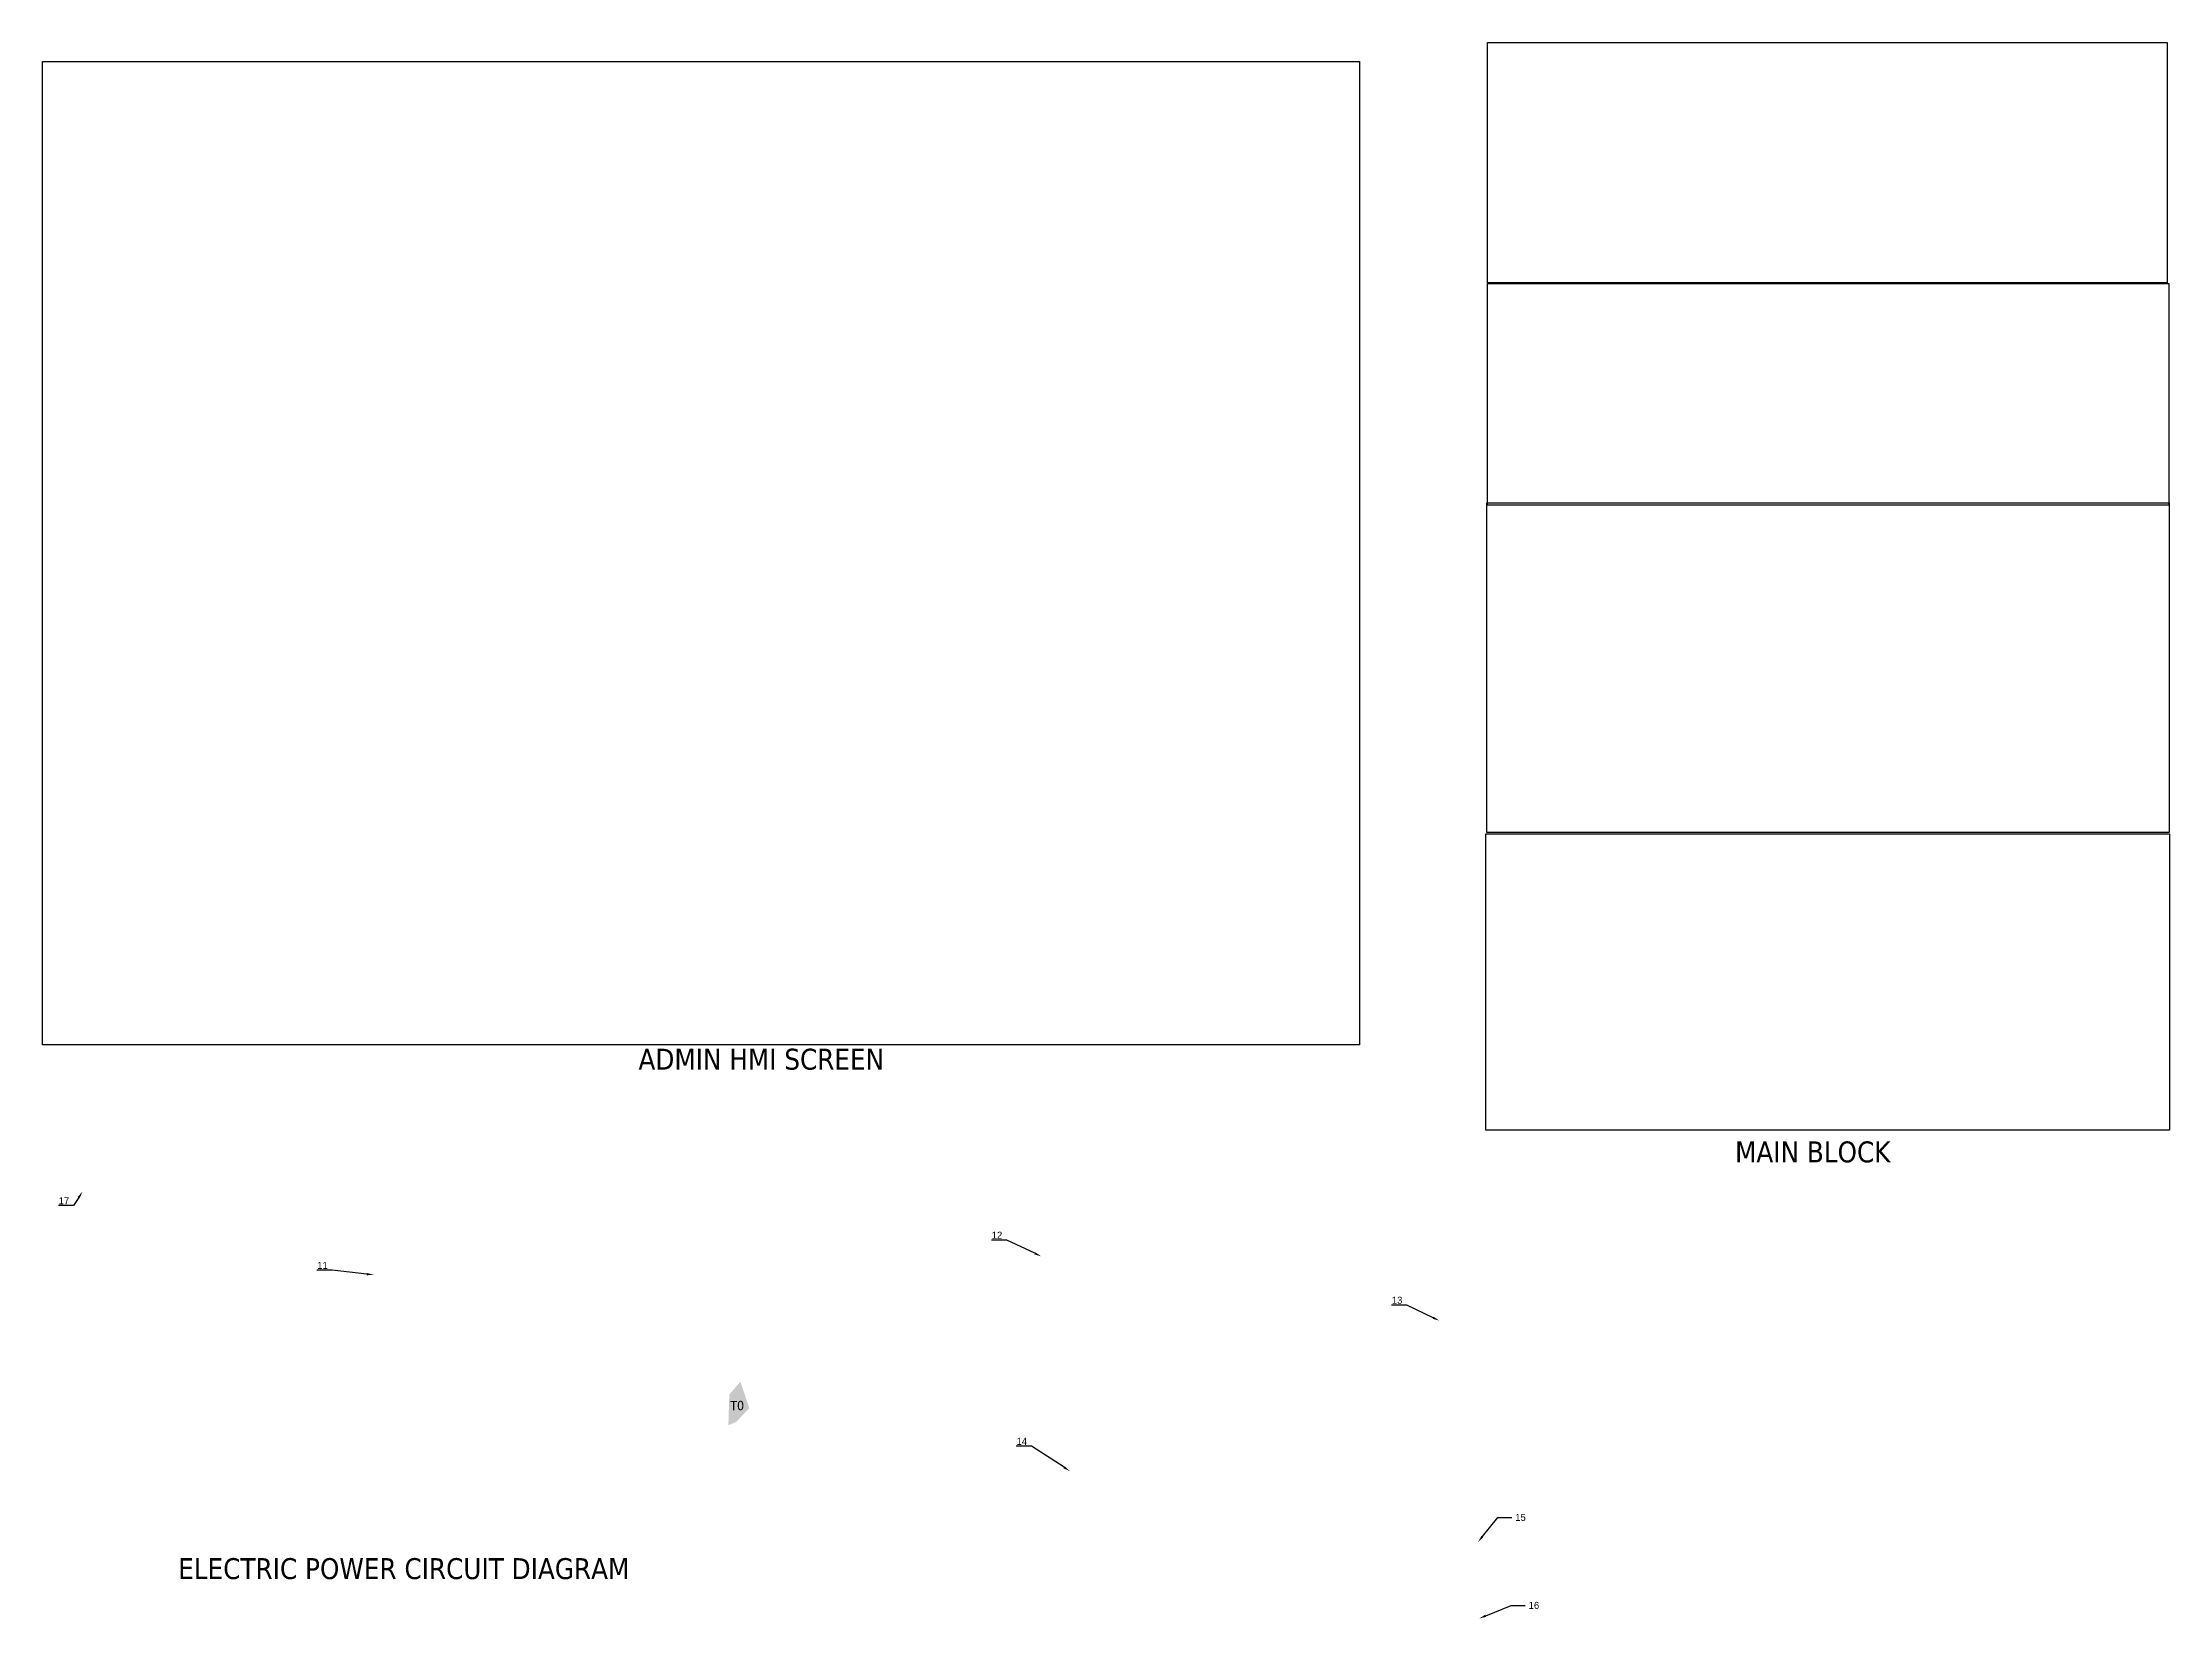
# Paper-space layout 'Sheet' of a CAD drawing. Header units: millimetres. Extents: x 21 to 1179, y 10 to 823.
# Drawn here: x 364 to 1171, y 225 to 823 of the extents above; entities that cross this region are included whole.
import ezdxf
from ezdxf import colors
from ezdxf.entities.mleader import LeaderData, LeaderLine
from ezdxf.math import Vec2, Vec3

# ---------------------------------------------------------------- set-up
doc = ezdxf.new("R2010")
doc.units = ezdxf.units.MM
doc.styles.add('Note Text (ANSI)', font='TAHOMA.TTF')
picture_1 = doc.add_image_def('image1.png', size_in_pixel=(933, 330))
picture_2 = doc.add_image_def('image2.png', size_in_pixel=(897, 292))
picture_3 = doc.add_image_def('image3.png', size_in_pixel=(898, 434))
picture_4 = doc.add_image_def('image4.png', size_in_pixel=(1190, 516))
picture_5 = doc.add_image_def('image5.png', size_in_pixel=(1007, 752))

psp = doc.layouts.new('Sheet')

# ---------------------------------------------------------------- texts
at = {"color": 0, "attachment_point": 1, "style": 'Note Text (ANSI)'}
for s, insert, char_height, width in [('{\\fTahoma|b0|i0|c163|p34;ADMIN HMI SCREEN}', (589.91, 441.63), 7.942, 193.1719), ('{\\fTahoma|b0|i0|c163|p34;MAIN BLOCK}', (1005.95, 406.45), 7.942, 193.1719), ('T0', (624.73, 308.01), 3.561, 44.669), ('{\\fTahoma|b0|i0|c163|p34;ELECTRIC POWER CIRCUIT DIAGRAM}', (415.29, 248.31), 7.942, 193.1719)]:
    psp.add_mtext(s, dxfattribs=dict(at, insert=insert, char_height=char_height, width=width))

# ---------------------------------------------------------------- hatches: boundary and pattern name
at = {"true_color": 0xffffff}
h = psp.add_hatch(color=7, dxfattribs=at)
h.dxf.hatch_style = 1
h.paths.add_polyline_path([(624.02, 298.77), (627.04, 300.03), (631.92, 305.24), (628.59, 315.29), (624.36, 310.41)])

psp.set_redraw_order([(e.dxf.handle, doc.entitydb.next_handle()) for e in psp.query("TEXT MTEXT ATTDEF DIMENSION ARC_DIMENSION")])  # texts and dimensions are drawn at this point

# ---------------------------------------------------------------- pictures from other files: only their frames are drawn
image = psp.add_image(picture_1, insert=(912.06, 732.31), size_in_units=(257.77, 91.17))
image.dxf.flags = 7
at = {"color": 0}
image = psp.add_image(picture_5, insert=(363.81, 443.16), size_in_units=(499.66, 373.13), dxfattribs=at)
image.dxf.flags = 7
image = psp.add_image(picture_2, insert=(912.07, 647.86), size_in_units=(258.45, 84.13))
image.dxf.flags = 7
image = psp.add_image(picture_3, insert=(911.83, 523.74), size_in_units=(258.77, 125.06))
image.dxf.flags = 7
image = psp.add_image(picture_4, insert=(911.41, 410.73), size_in_units=(259.35, 112.46))
image.dxf.flags = 7

# ---------------------------------------------------------------- leaders
ml = psp.add_multileader_mtext('Standard')
ml.set_content('{\\Ftxt|c163;17}', color=256)
ml.set_leader_properties()
ml.build(insert=Vec2(0, 0))
ml.multileader.update_dxf_attribs({"text_right_attachment_type": 6, "dogleg_length": 0.36, "arrow_head_size": 2.67})
ctx = ml.context
ctx.base_point, ctx.char_height, ctx.arrow_head_size, ctx.landing_gap_size, ctx.plane_origin = Vec3(369.02, 383.96), 2.6685, 2.67, 1.33, Vec3(288.6, 464.33)
ctx.right_attachment, ctx.text_align_type = 6, 2
notes = []
notes.append((ctx, [(1, (1, 1, 0), (375.61, 382.09), (-1, 0), 0.36, [(0, [(378.95, 387.43)], 0, [])])]))
ctx.mtext.insert, ctx.mtext.alignment, ctx.mtext.flow_direction = Vec3(373.91, 385.29), 3, 5
ml = psp.add_multileader_mtext('Standard')
ml.set_content('{\\Ftxt|c163;12}', color=256)
ml.set_leader_properties()
ml.build(insert=Vec2(0, 0))
ml.multileader.update_dxf_attribs({"text_right_attachment_type": 6, "dogleg_length": 0.36, "arrow_head_size": 2.67})
ctx = ml.context
ctx.base_point, ctx.char_height, ctx.arrow_head_size, ctx.landing_gap_size, ctx.plane_origin = Vec3(723.02, 370.89), 2.6685, 2.67, 1.33, Vec3(674.16, 451.27)
ctx.right_attachment, ctx.text_align_type = 6, 2
notes.append((ctx, [(1, (1, 1, 0), (729.6, 369.02), (-1, 0), 0.36, [(0, [(742.68, 362.86)], 0, [])])]))
ctx.mtext.insert, ctx.mtext.alignment, ctx.mtext.flow_direction = Vec3(727.91, 372.22), 3, 5
ml = psp.add_multileader_mtext('Standard')
ml.set_content('{\\Ftxt|c163;11}', color=256)
ml.set_leader_properties()
ml.build(insert=Vec2(0, 0))
ml.multileader.update_dxf_attribs({"text_right_attachment_type": 6, "dogleg_length": 0.36, "arrow_head_size": 2.67})
ctx = ml.context
ctx.base_point, ctx.char_height, ctx.arrow_head_size, ctx.landing_gap_size, ctx.plane_origin = Vec3(468, 359.4), 2.6685, 2.67, 1.33, Vec3(580.79, 439.78)
ctx.right_attachment, ctx.text_align_type = 6, 2
notes.append((ctx, [(1, (1, 1, 0), (473.7, 357.54), (-1, 0), 0.36, [(0, [(489.46, 355.81)], 0, [])])]))
ctx.mtext.insert, ctx.mtext.alignment, ctx.mtext.flow_direction = Vec3(472.01, 360.74), 3, 5
ml = psp.add_multileader_mtext('Standard')
ml.set_content('{\\Ftxt|c163;13}', color=256)
ml.set_leader_properties()
ml.build(insert=Vec2(0, 0))
ml.multileader.update_dxf_attribs({"text_right_attachment_type": 6, "dogleg_length": 0.36, "arrow_head_size": 2.67})
ctx = ml.context
ctx.base_point, ctx.char_height, ctx.arrow_head_size, ctx.landing_gap_size, ctx.plane_origin = Vec3(874.82, 346.19), 2.6685, 2.67, 1.33, Vec3(808.53, 461.66)
ctx.right_attachment, ctx.text_align_type = 6, 2
notes.append((ctx, [(1, (1, 1, 0), (881.41, 344.33), (-1, 0), 0.36, [(0, [(893.76, 338.42)], 0, [])])]))
ctx.mtext.insert, ctx.mtext.alignment, ctx.mtext.flow_direction = Vec3(879.72, 347.53), 3, 5
ml = psp.add_multileader_mtext('Standard')
ml.set_content('{\\Ftxt|c163;14}', color=256)
ml.set_leader_properties()
ml.build(insert=Vec2(0, 0))
ml.multileader.update_dxf_attribs({"text_right_attachment_type": 6, "dogleg_length": 0.36, "arrow_head_size": 2.67})
ctx = ml.context
ctx.base_point, ctx.char_height, ctx.arrow_head_size, ctx.landing_gap_size, ctx.plane_origin = Vec3(732.45, 292.64), 2.6685, 2.67, 1.33, Vec3(679.91, 365.53)
ctx.right_attachment, ctx.text_align_type = 6, 2
notes.append((ctx, [(1, (1, 1, 0), (739.03, 290.77), (-1, 0), 0.36, [(0, [(753.59, 281.34)], 0, [])])]))
ctx.mtext.insert, ctx.mtext.alignment, ctx.mtext.flow_direction = Vec3(737.34, 293.98), 3, 5
ml = psp.add_multileader_mtext('Standard')
ml.set_content('{\\Ftxt|c163;1}5', color=256)
ml.set_leader_properties()
ml.build(insert=Vec2(0, 0))
ml.multileader.update_dxf_attribs({"text_right_attachment_type": 6, "dogleg_length": 0.36, "arrow_head_size": 2.67})
ctx = ml.context
ctx.base_point, ctx.char_height, ctx.arrow_head_size, ctx.landing_gap_size, ctx.plane_origin = Vec3(921.24, 263.79), 2.6685, 2.67, 1.33, Vec3(844.84, 364.85)
ctx.right_attachment = 6
notes.append((ctx, [(0, (1, 1, 0), (915.9, 263.79), (1, 0), 5.34, [(0, [(908.41, 254.41)], 0, [])])]))
ctx.mtext.insert, ctx.mtext.flow_direction = Vec3(922.57, 265.12), 5
ml = psp.add_multileader_mtext('Standard')
ml.set_content('{\\Ftxt|c163;1}6', color=256)
ml.set_leader_properties()
ml.build(insert=Vec2(0, 0))
ml.multileader.update_dxf_attribs({"text_right_attachment_type": 6, "dogleg_length": 0.36, "arrow_head_size": 2.67})
ctx = ml.context
ctx.base_point, ctx.char_height, ctx.arrow_head_size, ctx.landing_gap_size, ctx.plane_origin = Vec3(926.33, 230.39), 2.6685, 2.67, 1.33, Vec3(847.22, 333.31)
ctx.right_attachment = 6
notes.append((ctx, [(0, (1, 1, 0), (920.99, 230.39), (1, 0), 5.34, [(0, [(908.87, 225.42)], 0, [])])]))
ctx.mtext.insert, ctx.mtext.flow_direction = Vec3(927.66, 231.73), 5
for ctx, leaders in notes:
    for number, flags, end, landing, length, lines in leaders:
        leader = LeaderData()
        leader.index, (leader.has_last_leader_line, leader.has_dogleg_vector, leader.attachment_direction) = number, flags
        leader.last_leader_point, leader.dogleg_vector, leader.dogleg_length = Vec3(end), Vec3(landing), length
        for number, points, colour, breaks in lines:
            line = LeaderLine()
            line.index, line.vertices, line.color, line.breaks = number, Vec3.list(points), colors.encode_raw_color(colour), breaks
            leader.lines.append(line)
        ctx.leaders.append(leader)

doc.saveas('drawing.dxf')
